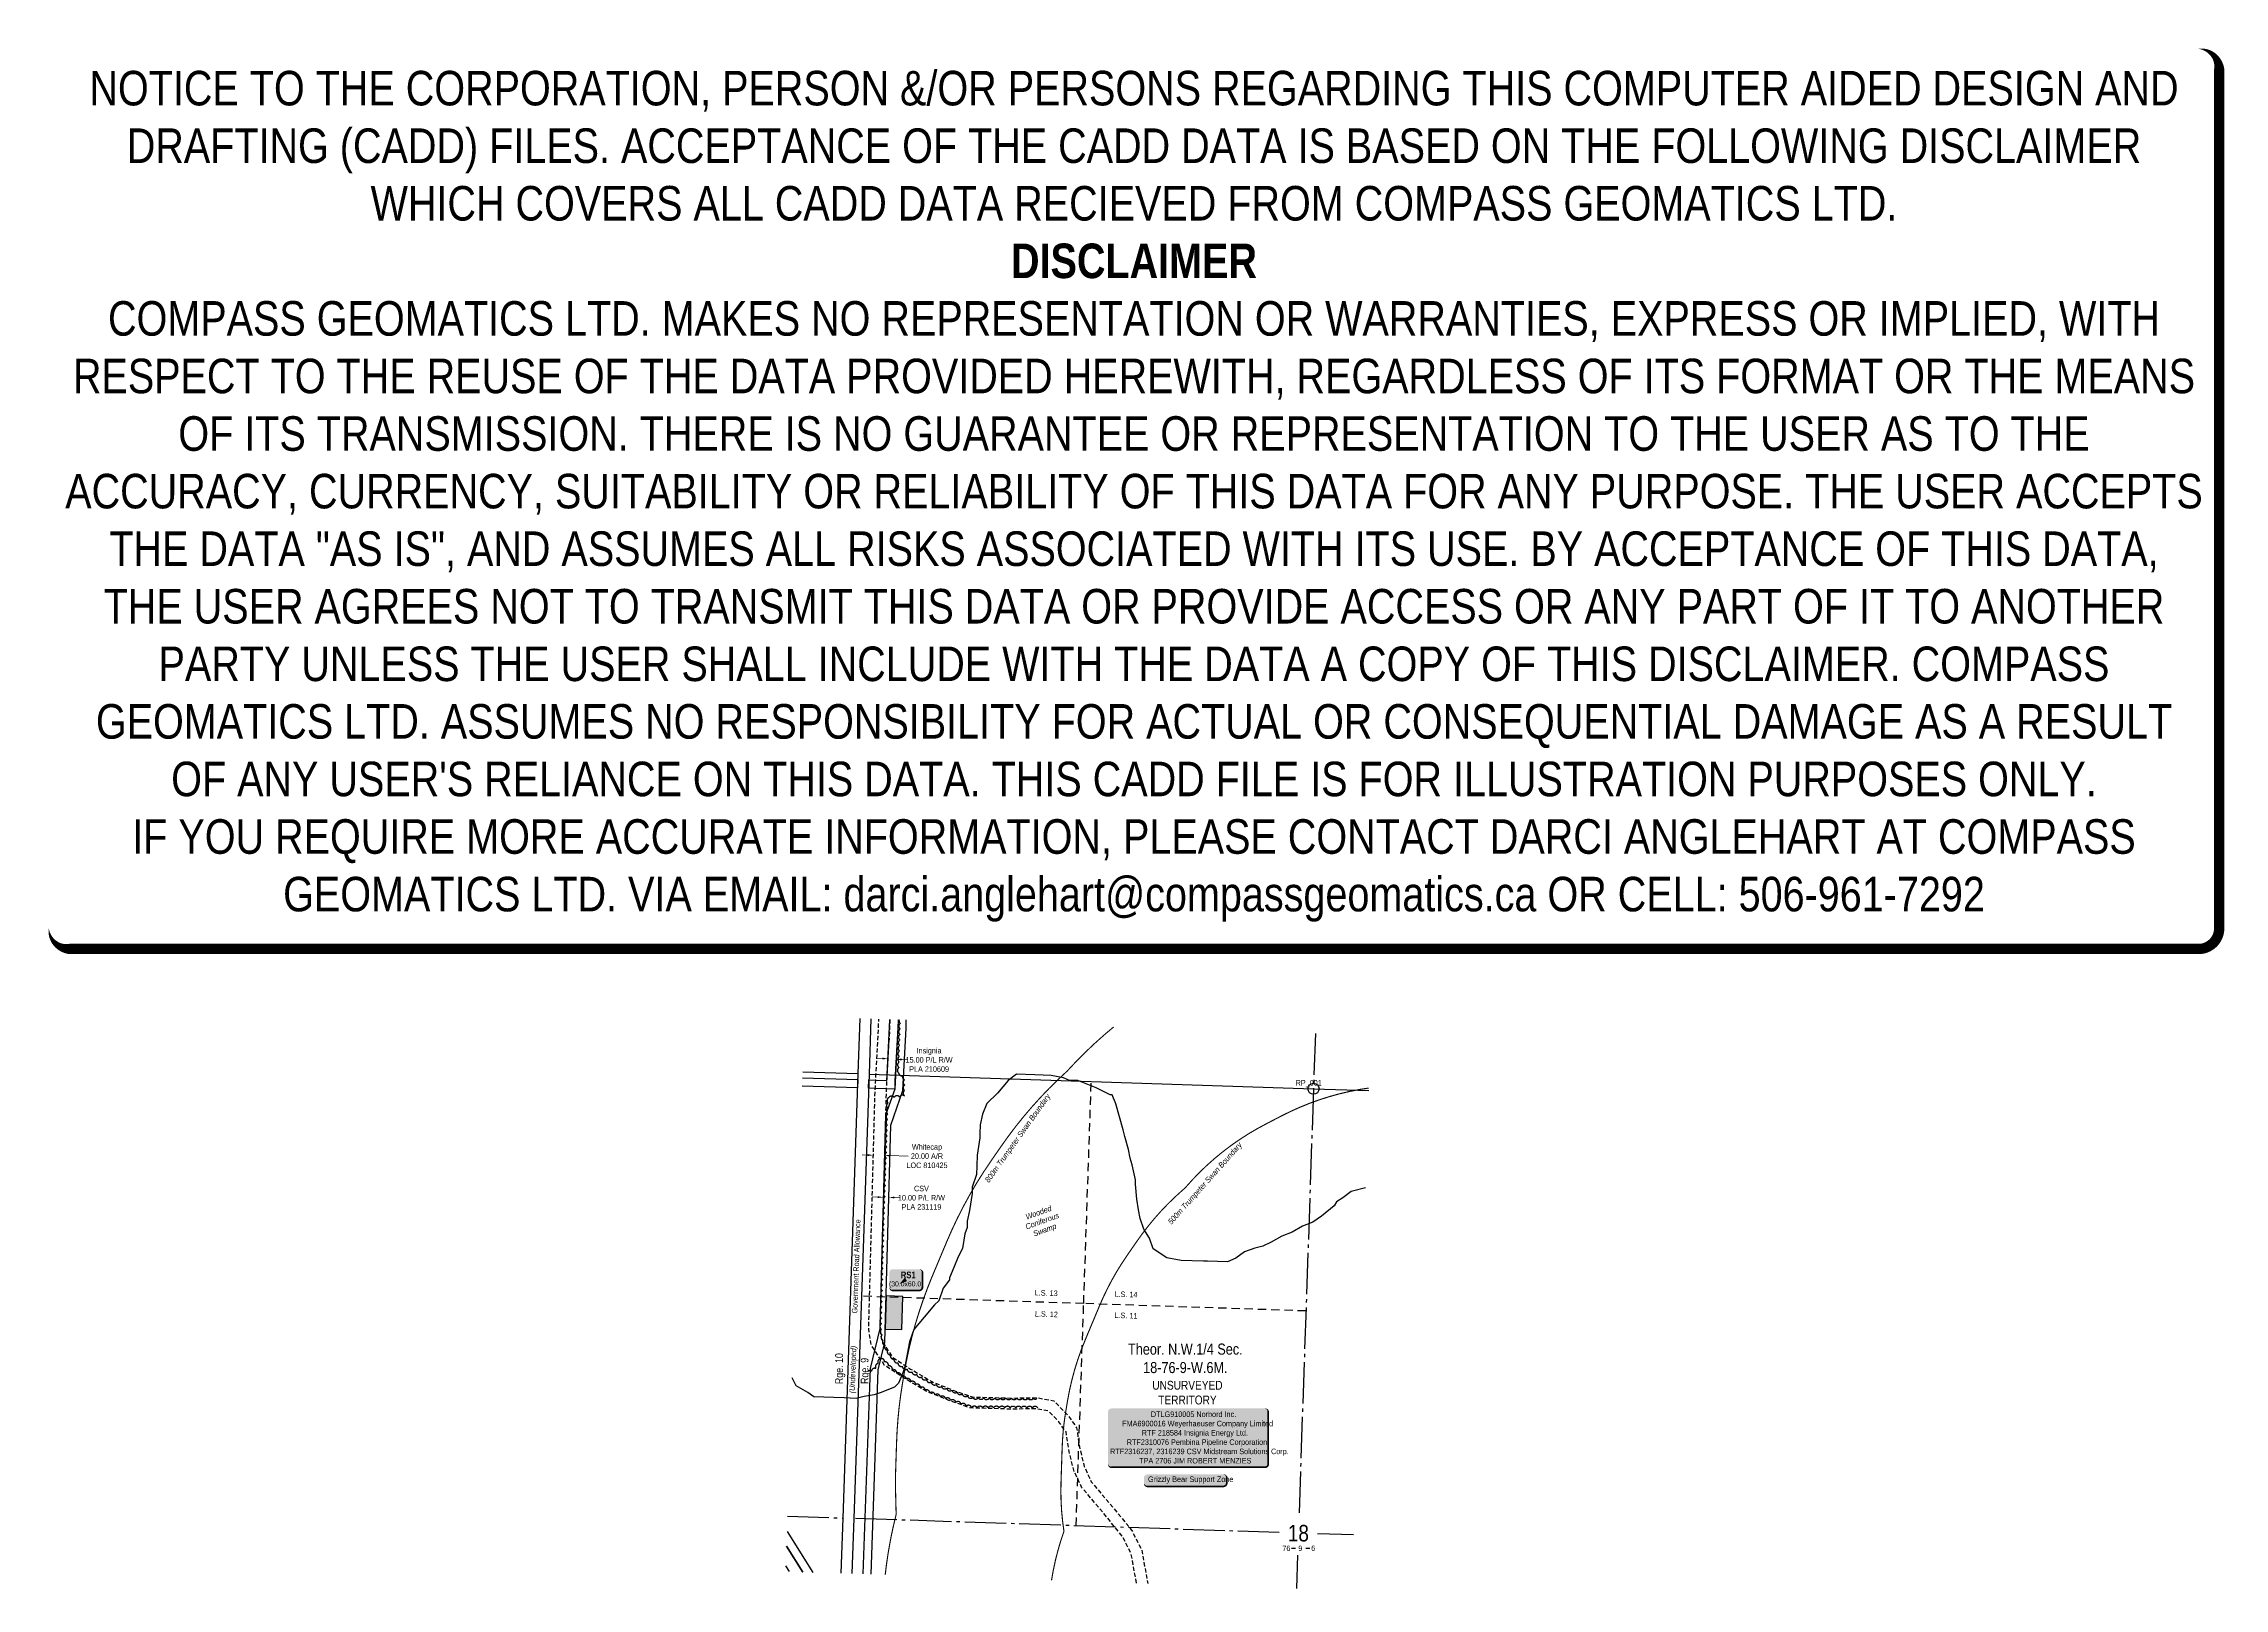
# Model space of a CAD drawing. Extents: x 347493 to 351441, y 6162376 to 6165172.
import ezdxf
from ezdxf.enums import TextEntityAlignment as Align

# ---------------------------------------------------------------- set-up
doc = ezdxf.new("R2010")
doc.units = 0
doc.header["$LTSCALE"] = 3
doc.header["$PDSIZE"] = 0.5
for name, pattern in [('0', [1, 1, 0]), ('DASHDOT2', [12.7, 6.35, -3.175, 0, -3.175]), ('foc-ACCESSROAD', [3.75, 2.5, -1.25]), ('foc-LSD', [8, 5, -3]), ('foc-QUARTERLINE', [33, 25, -3, 2, -3])]:
    doc.linetypes.add(name, pattern=pattern)
doc.layers.get('Defpoints').update_dxf_attribs({"color": 9})
for name, color, linetype in [('10', 1, 'Continuous'), ('35', 37, 'Continuous'), ('9', 3, 'Continuous'), ('AS-WILDLIFE', 131, 'DASHDOT2'), ('AS-WILDLIFE-BLOCK', 131, 'Continuous'), ('C-RW', 13, 'Continuous'), ('C-SYMBOL', 7, 'Continuous'), ('D-TXT', 6, 'Continuous'), ('F-AR', 190, 'foc-ACCESSROAD'), ('F-RW', 190, 'Continuous'), ('L-QSEC', 8, 'foc-QUARTERLINE'), ('L-ROAD-T', 7, 'Continuous'), ('L-SEC', 7, 'Continuous'), ('L-SECLBL', 7, 'Continuous'), ('L-SECQ', 8, 'foc-QUARTERLINE'), ('L-SECTION-LSD', 7, 'foc-LSD'), ('L-UNS-T', 3, 'Continuous'), ('P-TEMP-BLOCKS', 250, 'Continuous'), ('P-TEMP-H', 41, 'Continuous'), ('P-TEMP_LOG DECK', 46, 'Continuous'), ('R- CONC', 8, 'Continuous'), ('T-BUSH', 110, '0'), ('WETLAND', 143, 'Continuous'), ('WETLAND-T', 146, 'Continuous')]:
    doc.layers.add(name, color=color, linetype=linetype)
for name, color, linetype, lineweight in [('C-RW-T', 13, 'Continuous', 9), ('F-RW-T', 190, 'Continuous', 9), ('T-TEXT', 48, 'Continuous', 18)]:
    doc.layers.add(name, color=color, linetype=linetype, lineweight=lineweight)
doc.layers.add('DISCLAIMER', color=7, linetype='Continuous', plot=False)
doc.styles.add('100L', font='ARIALN.TTF', dxfattribs={"height": 11})
doc.styles.add('175L', font='ARIALN.TTF', dxfattribs={"height": 20})
doc.styles.add('240', font='ARIALN.TTF', dxfattribs={"height": 30})
doc.styles.add('80', font='ARIALN.TTF', dxfattribs={"height": 10})
doc.styles.add('80CG', font='ARIALN.TTF', dxfattribs={"height": 10})
doc.styles.add('80L', font='ARIALN.TTF', dxfattribs={"height": 10})
doc.styles.add('80LS', font='ARIALNI.TTF', dxfattribs={"height": 10})
doc.styles.add('BOLD', font='ARIALNB.TTF')
doc.styles.add('SIMPLEX', font='ARIALN.TTF')
doc.dimstyles.new('Compass 5 000', dxfattribs={"dimscale": 5, "dimtxt": 9, "dimasz": 2, "dimexe": 0.2, "dimexo": 0.0625, "dimgap": 0.5, "dimtad": 0, "dimtih": 1, "dimtoh": 1, "dimzin": 0, "dimdsep": 46, "dimtxsty": '80CG', "dimcen": 0.1, "dimse1": 1, "dimse2": 1, "dimclrd": 256, "dimclrt": 256, "dimaunit": 1, "dimadec": 4, "dimazin": 0, "dimtfac": 0.06, "dimtofl": 0, "dimtmove": 0, "dimatfit": 1, "dimfxl": 0.2, "dimtolj": 1, "dimtzin": 0, "dimlwd": -1, "dimarcsym": 0})

# ---------------------------------------------------------------- blocks, each defined once
blk = doc.blocks.new('L-SECLBL')
at = {"layer": '9', "color": 7}
for p, q in [((-5.1, -27.8), (-12.3, -27.8)), ((20.7, -27.8), (13.5, -27.8))]:
    blk.add_line(p, q, dxfattribs=at)
at = {"layer": '10', "color": 2, "style": 'SIMPLEX'}
blk.add_attdef('SEC', text='', height=30, dxfattribs=at).set_placement((0, 0), align=Align.MIDDLE)
at = {"layer": '10', "color": 5, "style": '80L'}
blk.add_attdef('TWP', text='', height=9.5, dxfattribs=at).set_placement((-14.4, -27.4), align=Align.MIDDLE_RIGHT)
blk.add_attdef('RGE', text='', height=9.5, dxfattribs=at).set_placement((3.6, -27.4), align=Align.MIDDLE_CENTER)
blk.add_attdef('MER', text='', height=9.5, dxfattribs=at).set_placement((23.2, -27.4), align=Align.MIDDLE_LEFT)
blk = doc.blocks.new('*U422')
h = blk.add_hatch(color=255)
edge = h.paths.add_edge_path()
edge.add_line((-139, -54), (139, -54))
edge.add_arc((139, -48), 6, 270, 360)
edge.add_line((145, -48), (145, 46.5))
edge.add_arc((139, 46.5), 6, 0, 90)
edge.add_line((139, 52.5), (-139, 52.5))
edge.add_arc((-139, 46.5), 6, 90, 180)
edge.add_line((-145, 46.5), (-145, -48))
edge.add_arc((-139, -48), 6, 180, 270)
at = {"color": 44, "flags": 128}
blk.add_lwpolyline([(-139, -54, 3, 3, 0), (139, -54, 3, 3, 0.414214), (145, -48, 3, 3, 0), (145, 46.5, 3, 0, 0.414214), (139, 52.5, 0, 0, 0), (-139, 52.5, 0, 0, 0.414214), (-145, 46.5, 0, 0, 0), (-145, -48, 0, 3, 0.414214)], format="xyseb", close=True, dxfattribs=at)
at = {"color": 44, "style": '80'}
blk.add_attdef('ENTER_TEXT_001', (-36, -5), '', height=10, dxfattribs=at)
blk = doc.blocks.new('*U427')
h = blk.add_hatch(color=191)
edge = h.paths.add_edge_path()
edge.add_line((-24, -20), (24, -20))
edge.add_arc((24, -14), 6, 270, 360)
edge.add_line((30, -14), (30, 12.5))
edge.add_arc((24, 12.5), 6, 0, 90)
edge.add_line((24, 18.5), (-24, 18.5))
edge.add_arc((-24, 12.5), 6, 90, 180)
edge.add_line((-30, 12.5), (-30, -14))
edge.add_arc((-24, -14), 6, 180, 270)
at = {"color": 250, "flags": 128}
blk.add_lwpolyline([(-24, -20, 3, 3, 0), (24, -20, 3, 3, 0.414214), (30, -14, 3, 3, 0), (30, 12.5, 3, 0, 0.414214), (24, 18.5, 0, 0, 0), (-24, 18.5, 0, 0, 0.414214), (-30, 12.5, 0, 0, 0), (-30, -14, 0, 3, 0.414214)], format="xyseb", close=True, dxfattribs=at)
at = {"flags": 128}
blk.add_lwpolyline([(-11.6, -8.3, 0, 7.5, 0), (0, 0, 0, 0, 0)], format="xyseb", dxfattribs=at)
at = {"color": 250}
for tag, p, height, style in [('TEMP_AREA_W1_001', (-9.2, 2.2), 12, 'BOLD'), ('ENTER_TEXT_001', (-30.7, -12.5), 9, '80')]:
    blk.add_attdef(tag, p, '', height=height, dxfattribs=dict(at, style=style))
blk = doc.blocks.new('*D429')
at = {"layer": 'Defpoints', "color": 0, "transparency": 16777216}
for p in [(348995.9, 6163184.5), (349015.2, 6163159.7), (349015.8, 6163184)]:
    blk.add_point(p, dxfattribs=at)
at = {"layer": 'F-RW-T', "transparency": 16777216}
for p, q in [((348985.2, 6163160.5), (348975.2, 6163160.8)), ((349025.2, 6163159.4), (349058, 6163158.5))]:
    blk.add_line(p, q, dxfattribs=at)
for points in [[(348985.2, 6163162.2), (348985.2, 6163158.8), (348995.2, 6163160.2)], [(349025.2, 6163161.1), (349025.1, 6163157.8), (349015.2, 6163159.7)]]:
    blk.add_solid(points, dxfattribs=at)
at = {"layer": 'F-RW-T', "transparency": 16777216, "insert": (349092.3, 6163158.5), "char_height": 10, "attachment_point": 5, "style": '80CG'}
blk.add_mtext('\\A1;Whitecap\\P20.00 A/R\\PLOC 810425', dxfattribs=at)
blk = doc.blocks.new('*D430')
at = {"layer": 'C-RW-T', "transparency": 16777216}
for p, q in [((349003.2, 6163084.3), (348993.3, 6163084.6)), ((349033.2, 6163083.5), (349043.2, 6163083.2))]:
    blk.add_line(p, q, dxfattribs=at)
for points in [[(349003.3, 6163086), (349003.2, 6163082.7), (349013.2, 6163084.1)], [(349033.3, 6163085.2), (349033.2, 6163081.8), (349023.2, 6163083.8)]]:
    blk.add_solid(points, dxfattribs=at)
at = {"layer": 'Defpoints', "color": 0, "transparency": 16777216}
for p in [(349013.2, 6163084.2), (349023.2, 6163083.9), (349023.2, 6163083.8)]:
    blk.add_point(p, dxfattribs=at)
at = {"layer": 'C-RW-T', "transparency": 16777216, "insert": (349082.3, 6163083.2), "char_height": 10, "attachment_point": 5, "style": '80CG'}
blk.add_mtext('\\A1;CSV\\P10.00 P/L R/W\\PPLA 231119', dxfattribs=at)
blk = doc.blocks.new('*D434')
at = {"layer": 'Defpoints', "color": 0, "transparency": 16777216}
for p in [(349023, 6163362.4), (349038, 6163361.5), (349036.5, 6163333.8)]:
    blk.add_point(p, dxfattribs=at)
at = {"layer": 'F-RW-T', "transparency": 16777216}
for p, q in [((349011.5, 6163335.2), (349001.5, 6163335.8)), ((349046.5, 6163333.3), (349057, 6163332.7))]:
    blk.add_line(p, q, dxfattribs=at)
for points in [[(349011.6, 6163336.9), (349011.4, 6163333.5), (349021.5, 6163334.7)], [(349046.6, 6163335), (349046.4, 6163331.6), (349036.5, 6163333.8)]]:
    blk.add_solid(points, dxfattribs=at)
at = {"layer": 'F-RW-T', "transparency": 16777216, "insert": (349096.1, 6163332.7), "char_height": 10, "attachment_point": 5, "style": '80CG'}
blk.add_mtext('\\A1;Insignia\\P15.00 P/L R/W\\PPLA 210609', dxfattribs=at)
blk = doc.blocks.new('*U443')
h = blk.add_hatch(color=255)
edge = h.paths.add_edge_path()
edge.add_line((-69, -11.5), (69, -11.5))
edge.add_arc((69, -5.5), 6, 270, 360)
edge.add_line((75, -5.5), (75, 4))
edge.add_arc((69, 4), 6, 0, 90)
edge.add_line((69, 10), (-69, 10))
edge.add_arc((-69, 4), 6, 90, 180)
edge.add_line((-75, 4), (-75, -5.5))
edge.add_arc((-69, -5.5), 6, 180, 270)
at = {"color": 131, "flags": 128}
blk.add_lwpolyline([(-69, -11.5, 3, 3, 0), (69, -11.5, 3, 3, 0.414214), (75, -5.5, 3, 3, 0), (75, 4, 3, 0, 0.414214), (69, 10, 0, 0, 0), (-69, 10, 0, 0, 0.414214), (-75, 4, 0, 0, 0), (-75, -5.5, 0, 3, 0.414214)], format="xyseb", close=True, dxfattribs=at)
at = {"color": 131, "style": '80'}
blk.add_attdef('ENTER_TEXT_001', (-36, -5), '', height=10, dxfattribs=at)
blk = doc.blocks.new('Disclaimer_Legal')
at = {"layer": 'DISCLAIMER', "color": 254, "flags": 128}
blk.add_lwpolyline([(-3612.9, -1104.6, 37.5, 37.5, 0), (4096.1, -1104.6, 37.5, 37.5, 0.414214), (4171.1, -1029.6, 37.5, 37.5, 0), (4171.1, 2078.7, 37.5, 0, 0.414214), (4096.1, 2153.7, 0, 0, 0), (-3612.9, 2153.7, 0, 0, 0.414214), (-3687.9, 2078.7, 0, 0, 0), (-3687.9, -1029.6, 0, 37.5, 0.414214)], format="xyseb", close=True, dxfattribs=at)
at = {"layer": 'DISCLAIMER', "color": 254, "insert": (241.6, 533.9), "char_height": 125, "width": 7717.568, "attachment_point": 5, "style": '80'}
blk.add_mtext('NOTICE TO THE CORPORATION, PERSON &/OR PERSONS REGARDING THIS COMPUTER AIDED DESIGN AND DRAFTING (CADD) FILES. ACCEPTANCE OF THE CADD DATA IS BASED ON THE FOLLOWING DISCLAIMER WHICH COVERS ALL CADD DATA RECIEVED FROM COMPASS GEOMATICS LTD.\\P{\\fArial Narrow|b1|i0|c0|p34;DISCLAIMER}\\PCOMPASS GEOMATICS LTD. MAKES NO REPRESENTATION OR WARRANTIES, EXPRESS OR IMPLIED, WITH RESPECT TO THE REUSE OF THE DATA PROVIDED HEREWITH, REGARDLESS OF ITS FORMAT OR THE MEANS OF ITS TRANSMISSION. THERE IS NO GUARANTEE OR REPRESENTATION TO THE USER AS TO THE ACCURACY, CURRENCY, SUITABILITY OR RELIABILITY OF THIS DATA FOR ANY PURPOSE. THE USER ACCEPTS THE DATA "AS IS", AND ASSUMES ALL RISKS ASSOCIATED WITH ITS USE. BY ACCEPTANCE OF THIS DATA, THE USER AGREES NOT TO TRANSMIT THIS DATA OR PROVIDE ACCESS OR ANY PART OF IT TO ANOTHER PARTY UNLESS THE USER SHALL INCLUDE WITH THE DATA A COPY OF THIS DISCLAIMER. COMPASS GEOMATICS LTD. ASSUMES NO RESPONSIBILITY FOR ACTUAL OR CONSEQUENTIAL DAMAGE AS A RESULT OF ANY USER\'S RELIANCE ON THIS DATA. THIS CADD FILE IS FOR ILLUSTRATION PURPOSES ONLY.\\PIF YOU REQUIRE MORE ACCURATE INFORMATION, PLEASE CONTACT DARCI ANGLEHART AT COMPASS GEOMATICS LTD. VIA EMAIL: darci.anglehart@compassgeomatics.ca OR CELL: 506-961-7292', dxfattribs=at)

msp = doc.modelspace()

# ---------------------------------------------------------------- hatches: boundary and pattern name
at = {"layer": 'P-TEMP-H'}
h = msp.add_hatch(color=256, dxfattribs=at)
h.dxf.hatch_style = 1
h.paths.add_polyline_path([(349048.395, 6162904.593), (349018.413, 6162905.404), (349016.79, 6162845.441), (349046.772, 6162844.629)])

# ---------------------------------------------------------------- linework, layer by layer
at = {"layer": '35', "color": 3}
msp.add_circle((349792.112, 6163280.427), 9.997, dxfattribs=at)
at = {"layer": 'F-AR', "flags": 128}
msp.add_lwpolyline([(348989.348, 6162941.22), (348998.293, 6163275.967), (348999.964, 6163306.708), (349004.68, 6163393.467), (349004.966, 6163406.573)], dxfattribs=at)
at = {"layer": 'F-RW'}
for points in [[(349039.93, 6163405.413), (349039.61, 6163390.784), (349034.943, 6163305.544), (349034.364, 6163294.953), (349033.927, 6163279.964), (349018.562, 6163280.471), (348998.574, 6163281.132), (348986.59, 6163281.528), (348987.105, 6163296.515), (348999.388, 6163296.109), (349019.376, 6163295.449), (349019.952, 6163306.043), (349024.663, 6163392.706), (349024.952, 6163405.91)], [(348867.088, 6163300.355), (348967.004, 6163297.18), (348966.49, 6163282.192), (348866.575, 6163285.391)], [(348838.924, 6162479.138), (348885.913, 6162405.273)], [(348838.012, 6162452.54), (348867.697, 6162405.877)], [(348867.697, 6162405.877), (348838.012, 6162452.54)], [(348843.485, 6162406.679), (348836.8, 6162417.188)]]:
    msp.add_lwpolyline(points, dxfattribs=at)
at = {"layer": 'L-QSEC'}
msp.add_line((348839.874, 6162506.827), (348939.777, 6162503.516), dxfattribs=at)
at = {"layer": 'L-SEC'}
for p, q in [((348970.796, 6163407.707), (348967.368, 6163307.79)), ((348990.896, 6163407.04), (348987.468, 6163307.101)), ((348867.459, 6163311.372), (348967.368, 6163307.79)), ((348967.368, 6163307.79), (348939.777, 6162503.515)), ((348987.468, 6163307.101), (348959.877, 6162502.826)), ((348987.468, 6163307.124), (349792.112, 6163280.427)), ((349792.112, 6163280.427), (349892.031, 6163277.112)), ((348939.777, 6162503.515), (348936.351, 6162403.601)), ((348959.877, 6162502.826), (348956.451, 6162402.935))]:
    msp.add_line(p, q, dxfattribs=at)
at = {"layer": 'L-SECQ'}
for p, q in [((349795.522, 6163380.343), (349792.112, 6163280.427)), ((349792.112, 6163280.427), (349765.697, 6162506.137)), ((348839.868, 6162507.102), (348939.777, 6162503.515)), ((349730.226, 6162477.302), (348959.877, 6162502.826)), ((349864.596, 6162472.849), (349799.453, 6162475.008)), ((349763.311, 6162436.197), (349761.266, 6162376.258))]:
    msp.add_line(p, q, dxfattribs=at)
at = {"layer": 'L-SECTION-LSD'}
for p, q in [((349376.036, 6162891.643), (349389.791, 6163293.775)), ((349362.281, 6162489.493), (349376.036, 6162891.643)), ((349778.393, 6162878.3), (349376.036, 6162891.643))]:
    msp.add_line(p, q, dxfattribs=at)
at = {"layer": 'P-TEMP_LOG DECK'}
msp.add_lwpolyline([(349048.395, 6162904.593), (349018.413, 6162905.404), (349016.79, 6162845.441), (349046.772, 6162844.629)], close=True, dxfattribs=at)
at = {"layer": 'T-BUSH', "flags": 128}
for points in [[(349041.804, 6163405.351, 0.3128118), (349044.009, 6163398.754, 0.52056705), (349043.698, 6163388.762, 0.52056705), (349043.388, 6163378.769, 0.52056705), (349043.077, 6163368.776, 0.52056705), (349042.767, 6163358.784, 0.52056705), (349042.456, 6163348.791, 0.52056705), (349042.146, 6163338.798, 0.52056705), (349041.835, 6163328.805, 0.52056705), (349041.525, 6163318.813, 0.52056705), (349041.215, 6163308.82, 0.52056705), (349048.436, 6163304.561, 0.52056705), (349051.812, 6163297.255, 0.52056705), (349051.739, 6163287.258, 0.52056705), (349051.666, 6163277.261, 0.52056705), (349051.593, 6163267.263, 0.52056705), (349042.843, 6163265.468, 0.52056705), (349032.866, 6163264.834, 0.52056705), (349022.888, 6163264.2, 0.52056705), (349021.891, 6163254.851, 0.52056705), (349021.557, 6163244.859, 0.52056705), (349021.222, 6163234.867, 0.52056705), (349020.888, 6163224.875, 0.52056705), (349020.554, 6163214.883, 0.52056705), (349020.219, 6163204.891, 0.52056705), (349019.885, 6163194.899, 0.52056705), (349019.551, 6163184.907, 0.52056705), (349019.216, 6163174.916, 0.52056705), (349018.882, 6163164.924, 0.52056705), (349018.547, 6163154.932, 0.52056705), (349018.213, 6163144.94, 0.52056705), (349017.879, 6163134.948, 0.52056705), (349017.544, 6163124.956, 0.52056705), (349017.21, 6163114.964, 0.52056705), (349016.875, 6163104.972, 0.52056705), (349016.541, 6163094.98, 0.52056705), (349016.207, 6163084.988, 0.52056705), (349015.872, 6163074.996, 0.52056705), (349015.538, 6163065.004, 0.52056705), (349015.204, 6163055.012, 0.52056705), (349014.869, 6163045.02, 0.52056705), (349014.535, 6163035.028, 0.52056705), (349014.2, 6163025.036, 0.52056705), (349013.875, 6163015.044, 0.52056705), (349013.615, 6163005.05, 0.52056705), (349013.356, 6162995.056, 0.52056705), (349013.096, 6162985.061, 0.52056705), (349012.837, 6162975.067, 0.52056705), (349012.578, 6162965.073, 0.52056705), (349012.318, 6162955.079, 0.52056705), (349012.059, 6162945.085, 0.52056705), (349011.799, 6162935.09, 0.52056705), (349011.54, 6162925.096, 0.52056705), (349011.28, 6162915.102, 0.52056705), (349011.021, 6162905.108, 0.52056705), (349010.761, 6162895.114, 0.52056705), (349010.502, 6162885.12, 0.52056705), (349010.243, 6162875.125, 0.52056705), (349009.983, 6162865.131, 0.52056705), (349009.724, 6162855.137, 0.52056705), (349009.744, 6162845.159, 0.52056705), (349011.187, 6162835.267, 0.52056705), (349012.63, 6162825.374, 0.52056705), (349016.035, 6162816.049, 0.52056705), (349020.635, 6162807.2, 0.52056705), (349026.14, 6162798.87, 0.52056705), (349032.509, 6162791.164, 0.52056705), (349039.761, 6162784.348, 0.52056705), (349047.586, 6162778.137, 0.52056705), (349056.177, 6162773.024, 0.52056705), (349064.881, 6162768.113, 0.52056705), (349073.747, 6162763.493, 0.52056705), (349082.568, 6162758.788, 0.52056705), (349091.355, 6162754.02, 0.52056705), (349100.142, 6162749.251, 0.52056705), (349109.193, 6162745.07, 0.52056705), (349118.589, 6162741.653, 0.52056705), (349127.984, 6162738.235, 0.52056705), (349137.379, 6162734.818, 0.52056705), (349146.775, 6162731.401, 0.52056705), (349156.17, 6162727.983, 0.52056705), (349165.565, 6162724.566, 0.52056705), (349175.052, 6162721.612, 0.52056705), (349185.042, 6162721.216, 0.52056705), (349195.031, 6162720.821, 0.52056705), (349205.026, 6162720.655, 0.52056705), (349215.024, 6162720.617, 0.52056705), (349225.021, 6162720.58, 0.52056705), (349235.019, 6162720.543, 0.52056705), (349245.016, 6162720.506, 0.52056705), (349255.014, 6162720.469, 0.52056705), (349265.011, 6162720.432, 0.52056705), (349275.008, 6162720.395, 0.52056705), (349285.006, 6162720.358, 0.52056705), (349291.473, 6162720.333)], [(349293.006, 6162702.96, 0.52056705), (349283.008, 6162702.996, 0.52056705), (349273.011, 6162703.032, 0.52056705), (349263.013, 6162703.068, 0.52056705), (349253.016, 6162703.104, 0.52056705), (349243.018, 6162703.14, 0.52056705), (349233.021, 6162703.176, 0.52056705), (349223.023, 6162703.212, 0.52056705), (349213.026, 6162703.248, 0.52056705), (349203.028, 6162703.284, 0.52056705), (349193.031, 6162703.32, 0.52056705), (349183.033, 6162703.356, 0.52056705), (349173.036, 6162703.392, 0.52056705), (349163.555, 6162706.369, 0.52056705), (349154.143, 6162709.741, 0.52056705), (349144.732, 6162713.114, 0.52056705), (349135.32, 6162716.486, 0.52056705), (349125.908, 6162719.858, 0.52056705), (349116.497, 6162723.231, 0.52056705), (349107.085, 6162726.603, 0.52056705), (349097.673, 6162729.975, 0.52056705), (349088.993, 6162734.859, 0.52056705), (349080.507, 6162740.145, 0.52056705), (349072.022, 6162745.432, 0.52056705), (349063.392, 6162750.476, 0.52056705), (349054.706, 6162755.426, 0.52056705), (349046.02, 6162760.377, 0.52056705), (349037.701, 6162765.89, 0.52056705), (349029.659, 6162771.83, 0.52056705), (349022.604, 6162778.908, 0.52056705), (349015.581, 6162786.024, 0.52056705), (349008.582, 6162791.93, 0.52056705), (349003.763, 6162783.173, 0.52056705), (348999.7, 6162774.038, 0.52056705), (348991.716, 6162769.294, 0.52056705), (348984.369, 6162766.976, 0.52056705)]]:
    msp.add_lwpolyline(points, format="xyb", dxfattribs=at)

# ---------------------------------------------------------------- block references
at = {"xscale": 0.5, "yscale": 0.5, "zscale": 0.5}
msp.add_blockref('Disclaimer_Legal', (349346.299, 6164085.725), dxfattribs=at)
at = {"layer": 'AS-WILDLIFE-BLOCK'}
ref = msp.add_blockref('*U443', (349560.091, 6162572.374), dxfattribs=at)
ref.add_attrib('ENTER_TEXT_001', 'Grizzly Bear Support Zone', (349492.526, 6162568.756), dxfattribs={"layer": '0', "color": 131, "height": 10, "style": '80'})
at = {"layer": 'L-SECLBL', "xscale": 0.999735, "yscale": 0.999735, "zscale": 0.999735}
msp.add_blockref('L-SECLBL', (349764.674, 6162476.16), dxfattribs=at).add_auto_attribs({'SEC': '18', 'TWP': '76', 'RGE': '9', 'MER': '6'})
at = {"layer": 'P-TEMP-BLOCKS', "xscale": 0.999735, "yscale": 0.999735, "zscale": 0.999735}
msp.add_blockref('*U427', (349054.225, 6162935.363), dxfattribs=at).add_auto_attribs({'TEMP_AREA_W1_001': 'RS1', 'ENTER_TEXT_001': '(30.0x60.0)'})
at = {"layer": 'R- CONC'}
ref = msp.add_blockref('*U422', (349565.104, 6162649.36), dxfattribs=dict(at, xscale=0.999735, yscale=0.999735, zscale=0.999735))
ref.add_attrib('ENTER_TEXT_001', 'DTLG910005 Norbord Inc.', (349497.684, 6162686.389), dxfattribs={"layer": '0', "color": 44, "height": 9.99735, "style": '80'})
ref.add_attrib('ENTER_TEXT_002', 'FMA6900016 Weyerhaeuser Company Limited', (349445.682, 6162669.549), dxfattribs={"layer": '0', "color": 44, "height": 9.99735, "style": '80'})
ref.add_attrib('ENTER_TEXT_003', 'RTF 218584 Insignia Energy Ltd.', (349481.112, 6162652.846), dxfattribs={"layer": '0', "color": 44, "height": 9.99735, "style": '80'})
ref.add_attrib('ENTER_TEXT_004', 'RTF2310076 Pembina Pipeline Corporation', (349453.978, 6162636.006), dxfattribs={"layer": '0', "color": 44, "height": 9.99735, "style": '80'})
ref.add_attrib('ENTER_TEXT_005', 'RTF2316237, 2316239 CSV Midstream Solutions Corp.', (349423.829, 6162619.167), dxfattribs={"layer": '0', "color": 44, "height": 9.99735, "style": '80'})
ref.add_attrib('ENTER_TEXT_006', 'TPA 2706 JIM ROBERT MENZIES', (349476.479, 6162602.327), dxfattribs={"layer": '0', "color": 44, "height": 9.99735, "style": '80'})

# ---------------------------------------------------------------- texts
at = {"layer": '35', "color": 3, "style": '80'}
msp.add_attdef('RP_001', (349759.76, 6163286.18), 'RP', height=9.9973, dxfattribs=at)
at = {"layer": 'AS-WILDLIFE', "char_height": 9.99755, "attachment_point": 5, "style": '240'}
for s, insert, rotation in [('{\\fArial Narrow|b0|i1|c0|p34; 800m Trumpeter Swan Boundary}', (349256.613, 6163188.925), 54.498945), ('{\\fArial Narrow|b0|i1|c0|p34; 500m Trumpeter Swan Boundary}', (349595.314, 6163107.067), 48.239139)]:
    msp.add_mtext_dynamic_manual_height_columns(s, width=172.67706, gutter_width=45, heights=[0], dxfattribs=dict(at, insert=insert, rotation=rotation))
at = {"layer": 'C-SYMBOL', "color": 3, "insert": (349560.068, 6162819.272), "char_height": 19.9947, "width": 207.70083, "attachment_point": 2, "style": '175L'}
msp.add_mtext('Theor. N.W.1/4 Sec. 18-76-9-W.6M.', dxfattribs=at)
at = {"layer": 'D-TXT', "color": 3, "insert": (348926.171, 6162745.854), "char_height": 13.9963, "attachment_point": 1, "rotation": 90, "style": '80L'}
msp.add_mtext_dynamic_manual_height_columns('Rge. 10', width=55.50455, gutter_width=47.487, heights=[0], dxfattribs=at)
at = {"layer": 'L-ROAD-T', "style": '80L'}
msp.add_text('Government Road Allowance', height=9.99755, rotation=88.03639, dxfattribs=at).set_placement((348964.104, 6162958.965), align=Align.MIDDLE_CENTER)
at = {"layer": 'L-UNS-T', "color": 3, "insert": (349563.881, 6162730.404), "char_height": 15.99576, "attachment_point": 5, "style": '80L'}
msp.add_mtext_dynamic_manual_height_columns('UNSURVEYED TERRITORY', width=126.38025, gutter_width=47.487, heights=[0], dxfattribs=at)
at = {"layer": 'WETLAND-T', "insert": (349263.192, 6163050.548), "char_height": 10, "attachment_point": 1, "rotation": 20, "style": '80L'}
msp.add_mtext_dynamic_manual_height_columns('\\pi6.83718;{\\fArial Narrow|b0|i1|c0|p34;Wooded \\P\\pi0.56842;Coniferous \\P\\pi9.16664;Swamp}', width=55.46835, gutter_width=50, heights=[0], dxfattribs=at)

# ---------------------------------------------------------------- dimensions: what is measured, and where the dimension line sits
at = {"layer": 'C-RW-T'}
dim = msp.add_aligned_dim(p1=(349013.25, 6163084.183), p2=(349023.244, 6163083.912), distance=-0.126, text='CSV\\P10.00 P/L R/W\\PPLA 231119', dimstyle='Compass 5 000', dxfattribs=at)
dim.commit()
dim.dimension.update_dxf_attribs({"geometry": '*D430', "text_midpoint": (349082.319, 6163083.245)})
at = {"layer": 'F-RW-T'}
for base, p1, p2, angle, text, picture, middle in [((349036.492, 6163333.839), (349023.013, 6163362.357), (349038.008, 6163361.536), 356.866734, 'Insignia\\P15.00 P/L R/W\\PPLA 210609', '*D434', (349096.071, 6163332.717)), ((349015.187, 6163159.687), (348995.85, 6163184.537), (349015.837, 6163184.003), 358.46926, 'Whitecap\\P20.00 A/R\\PLOC 810425', '*D429', (349092.296, 6163158.544))]:
    dim = msp.add_linear_dim(base=base, p1=p1, p2=p2, angle=angle, text=text, dimstyle='Compass 5 000', dxfattribs=at)
    dim.commit()
    dim.dimension.update_dxf_attribs({"geometry": picture, "text_midpoint": middle, "dimtype": 161})

# ---------------------------------------------------------------- next in the draw order: texts
at = {"layer": 'D-TXT', "color": 3, "insert": (348972.24, 6162746.18), "char_height": 13.9963, "attachment_point": 1, "rotation": 90, "style": '80L', "bg_fill": 3, "box_fill_scale": 1, "bg_fill_color": 256, "bg_fill_transparency": 0}
msp.add_mtext_dynamic_manual_height_columns('Rge. 9', width=63.84417, gutter_width=47.487, heights=[0], dxfattribs=at)
at = {"layer": 'L-SECTION-LSD', "attachment_point": 1, "rotation": 358.100617, "style": '100L', "bg_fill": 3, "box_fill_scale": 1.5, "bg_fill_color": 256, "bg_fill_transparency": 0}
for s, width, insert, char_height in [('\\pi2.2271;L.S. 12', 37.10189, (349285.686, 6162878.337), 9.99735), ('L.S. 11', 36.43984, (349431.944, 6162875.74), 9.9973)]:
    msp.add_mtext_dynamic_manual_height_columns(s, width=width, gutter_width=54.985, heights=[0], dxfattribs=dict(at, insert=insert, char_height=char_height))

# ---------------------------------------------------------------- next in the draw order: linework, layer by layer
at = {"layer": 'C-RW', "flags": 128}
for points in [[(349039.93, 6163405.413), (349039.61, 6163390.784), (349033.927, 6163279.964), (349017.272, 6163232.832), (349006.825, 6162846.78), (348989.183, 6162773.904), (348976.437, 6162402.272)], [(348991.425, 6162401.776), (349004.119, 6162771.861), (349016.143, 6162821.534), (349026.784, 6163214.739), (349048.792, 6163277.021), (349054.595, 6163390.182), (349054.917, 6163404.916)]]:
    msp.add_lwpolyline(points, dxfattribs=at)

# ---------------------------------------------------------------- next in the draw order: texts
at = {"layer": 'L-SECTION-LSD', "attachment_point": 1, "rotation": 358.100617, "style": '100L', "bg_fill": 3, "box_fill_scale": 1.5, "bg_fill_color": 256, "bg_fill_transparency": 0}
for s, width, insert, char_height in [('\\pi1.88829;L.S. 13', 36.82446, (349285.686, 6162916.612), 9.99735), ('L.S. 14', 36.98839, (349431.944, 6162914.014), 9.9973)]:
    msp.add_mtext_dynamic_manual_height_columns(s, width=width, gutter_width=54.985, heights=[0], dxfattribs=dict(at, insert=insert, char_height=char_height))
at = {"layer": 'T-TEXT', "style": '80LS'}
msp.add_text('(Undeveloped)', height=9.99735, rotation=88.03521, dxfattribs=at).set_placement((348957.925, 6162772.293), align=Align.MIDDLE_CENTER)

# ---------------------------------------------------------------- next in the draw order: linework, layer by layer
at = {"layer": 'AS-WILDLIFE', "const_width": 2, "flags": 128}
for points in [[(349016.736, 6162400.937), (349018.756, 6162418.114), (349022.173, 6162441.265), (349026.269, 6162464.306), (349031.04, 6162487.216), (349036.483, 6162509.976), (349035.232, 6162559.327), (349035.272, 6162579.59), (349037.27, 6162640.526), (349038.244, 6162661.689), (349039.778, 6162682.818), (349041.872, 6162703.899), (349044.523, 6162724.917), (349047.73, 6162745.858), (349050.728, 6162763.839), (349054.849, 6162786.533), (349059.623, 6162809.099), (349065.045, 6162831.518), (349071.112, 6162853.771), (349077.817, 6162875.84), (349085.157, 6162897.707), (349093.124, 6162919.352), (349101.712, 6162940.759), (349128.049, 6163003.562), (349137.585, 6163025.385), (349147.767, 6163046.914), (349158.586, 6163068.13), (349170.031, 6163089.015), (349182.093, 6163109.55), (349194.761, 6163129.716), (349208.024, 6163149.496), (349226.234, 6163175.798), (349239.423, 6163194.288), (349253.138, 6163212.392), (349267.367, 6163230.095), (349282.098, 6163247.381), (349297.32, 6163264.238), (349313.019, 6163280.651), (349329.184, 6163296.606), (349345.799, 6163312.09), (349361.873, 6163329.258), (349378.447, 6163345.942), (349395.509, 6163362.128), (349413.043, 6163377.801), (349430.449, 6163392.456)], [(349892.223, 6163281.761), (349875.946, 6163279.221), (349857.411, 6163275.6), (349839.029, 6163271.272), (349820.826, 6163266.245), (349802.828, 6163260.526), (349785.062, 6163254.124), (349767.553, 6163247.047), (349750.328, 6163239.306), (349733.411, 6163230.912), (349706.438, 6163216.926), (349689.927, 6163208.027), (349673.773, 6163198.496), (349657.998, 6163188.349), (349642.627, 6163177.6), (349627.683, 6163166.266), (349613.187, 6163154.364), (349599.161, 6163141.91), (349585.627, 6163128.925), (349572.604, 6163115.426), (349560.111, 6163101.435), (349552.881, 6163095.055), (349540.106, 6163083.385), (349527.742, 6163071.28), (349515.805, 6163058.754), (349504.309, 6163045.822), (349493.267, 6163032.5), (349482.693, 6163018.804), (349472.599, 6163004.751), (349454.617, 6162978.777), (349444.982, 6162964.33), (349435.855, 6162949.557), (349427.246, 6162934.476), (349419.166, 6162919.105), (349411.626, 6162903.463), (349404.632, 6162887.568), (349378.657, 6162825.631), (349371.532, 6162807.675), (349365.105, 6162789.457), (349359.387, 6162771.004), (349354.387, 6162752.344), (349350.111, 6162733.505), (349346.566, 6162714.515), (349343.568, 6162696.533), (349341.117, 6162680.166), (349339.209, 6162663.726), (349337.846, 6162647.231), (349337.03, 6162630.701), (349335.033, 6162569.765), (349334.719, 6162551.679), (349335.091, 6162533.594), (349336.146, 6162515.536), (349337.885, 6162497.531), (349340.303, 6162479.604), (349334.476, 6162462.157), (349329.3, 6162444.505), (349324.781, 6162426.674), (349320.926, 6162408.688), (349317.809, 6162390.957)]]:
    msp.add_lwpolyline(points, dxfattribs=at)
at = {"layer": 'F-AR', "flags": 128}
for points in [[(349024.952, 6163405.91), (349024.663, 6163392.706), (349019.952, 6163306.043), (349018.273, 6163275.156), (349006.825, 6162846.78), (349010.223, 6162824.497), (349029.972, 6162794.301), (349062.709, 6162773.09), (349100.872, 6162750.46), (349139.141, 6162735.133), (349174.225, 6162722.703), (349246.007, 6162720.576), (349291.367, 6162721.486), (349322.249, 6162715.603), (349346.333, 6162690.726), (349363.253, 6162667.076), (349368.404, 6162632.033), (349376.939, 6162596.923), (349389.723, 6162569.319), (349433.866, 6162517.196), (349458.897, 6162486.29), (349463.415, 6162480.721), (349481.148, 6162445.302), (349491.964, 6162385.184)], [(349471.526, 6162385.862), (349461.98, 6162438.926), (349446.51, 6162469.824), (349432.455, 6162487.166), (349418.467, 6162504.441), (349372.717, 6162558.461), (349357.972, 6162590.297), (349348.756, 6162628.209), (349344.175, 6162659.378), (349330.935, 6162677.884), (349312.287, 6162697.146), (349289.679, 6162701.454), (349245.912, 6162700.575), (349170.501, 6162702.81), (349132.083, 6162716.421), (349092.003, 6162732.473), (349052.169, 6162756.093), (349015.553, 6162779.82), (348991.111, 6162817.188), (348986.79, 6162845.53), (348989.348, 6162941.22)]]:
    msp.add_lwpolyline(points, dxfattribs=at)
at = {"layer": 'L-SECTION-LSD'}
msp.add_line((349376.036, 6162891.643), (348973.673, 6162904.986), dxfattribs=at)
at = {"layer": 'WETLAND', "flags": 128}
msp.add_lwpolyline([(349886.063, 6163101.212), (349860.305, 6163094.467), (349844.939, 6163083.352), (349833.475, 6163075.99), (349829.383, 6163068.38), (349806.284, 6163049.816), (349790.97, 6163038.741), (349772.188, 6163031.657), (349753.225, 6163020.724), (349734.469, 6163013.651), (349715.537, 6163002.734), (349700.477, 6162995.545), (349685.608, 6162992.204), (349666.894, 6162985.147), (349651.683, 6162974.131), (349636.659, 6162966.959), (349599.988, 6162968.214), (349592.653, 6162968.465), (349552.314, 6162969.846), (349526.803, 6162974.562), (349501.749, 6162990.801), (349495.181, 6163010.277), (349484.774, 6163026.055), (349478.184, 6163045.584), (349475.113, 6163061.152), (349472.189, 6163080.606), (349469.564, 6163107.841), (349469.866, 6163115.597), (349463.543, 6163143.03), (349460.302, 6163154.823), (349457.207, 6163170.521), (349450.709, 6163194.167), (349447.456, 6163206.005), (349440.941, 6163229.714), (349434.413, 6163253.466), (349427.583, 6163269.409), (349423.874, 6163269.536), (349398.337, 6163282.204), (349365.353, 6163295.138), (349350.504, 6163295.647), (349339.501, 6163299.961), (349317.354, 6163304.658), (349302.501, 6163305.166), (349287.648, 6163305.675), (349254.229, 6163306.82), (349239.023, 6163295.529), (349219.776, 6163272.597), (349200.675, 6163253.624), (349192.712, 6163234.299), (349188.459, 6163214.876), (349188.02, 6163199.257), (349187.801, 6163191.454), (349183.233, 6163160.417), (349182.689, 6163140.978), (349182.255, 6163125.447), (349174.237, 6163102.437), (349173.915, 6163090.822), (349169.381, 6163060.024), (349165.174, 6163040.859), (349164.858, 6163029.298), (349160.869, 6163017.874), (349156.467, 6162991.088), (349148.719, 6162975.986), (349140.878, 6162957.072), (349133.048, 6162938.185), (349132.948, 6162934.36), (349121.572, 6162919.451), (349113.671, 6162896.806), (349106.169, 6162889.434), (349068.542, 6162845.04), (349060.71, 6162822.528), (349056.534, 6162799.93), (349052.364, 6162777.372), (349048.464, 6162766.17), (349040.76, 6162747.564), (349033.323, 6162740.278), (349007.653, 6162729.856), (348996.681, 6162726.466), (348978.452, 6162723.327), (348963.859, 6162720.064), (348942.084, 6162720.81), (348923.938, 6162721.431), (348887.646, 6162722.675), (348876.883, 6162730.571), (348855.278, 6162742.61), (348848.469, 6162757.448)], dxfattribs=at)

doc.saveas('drawing.dxf')
